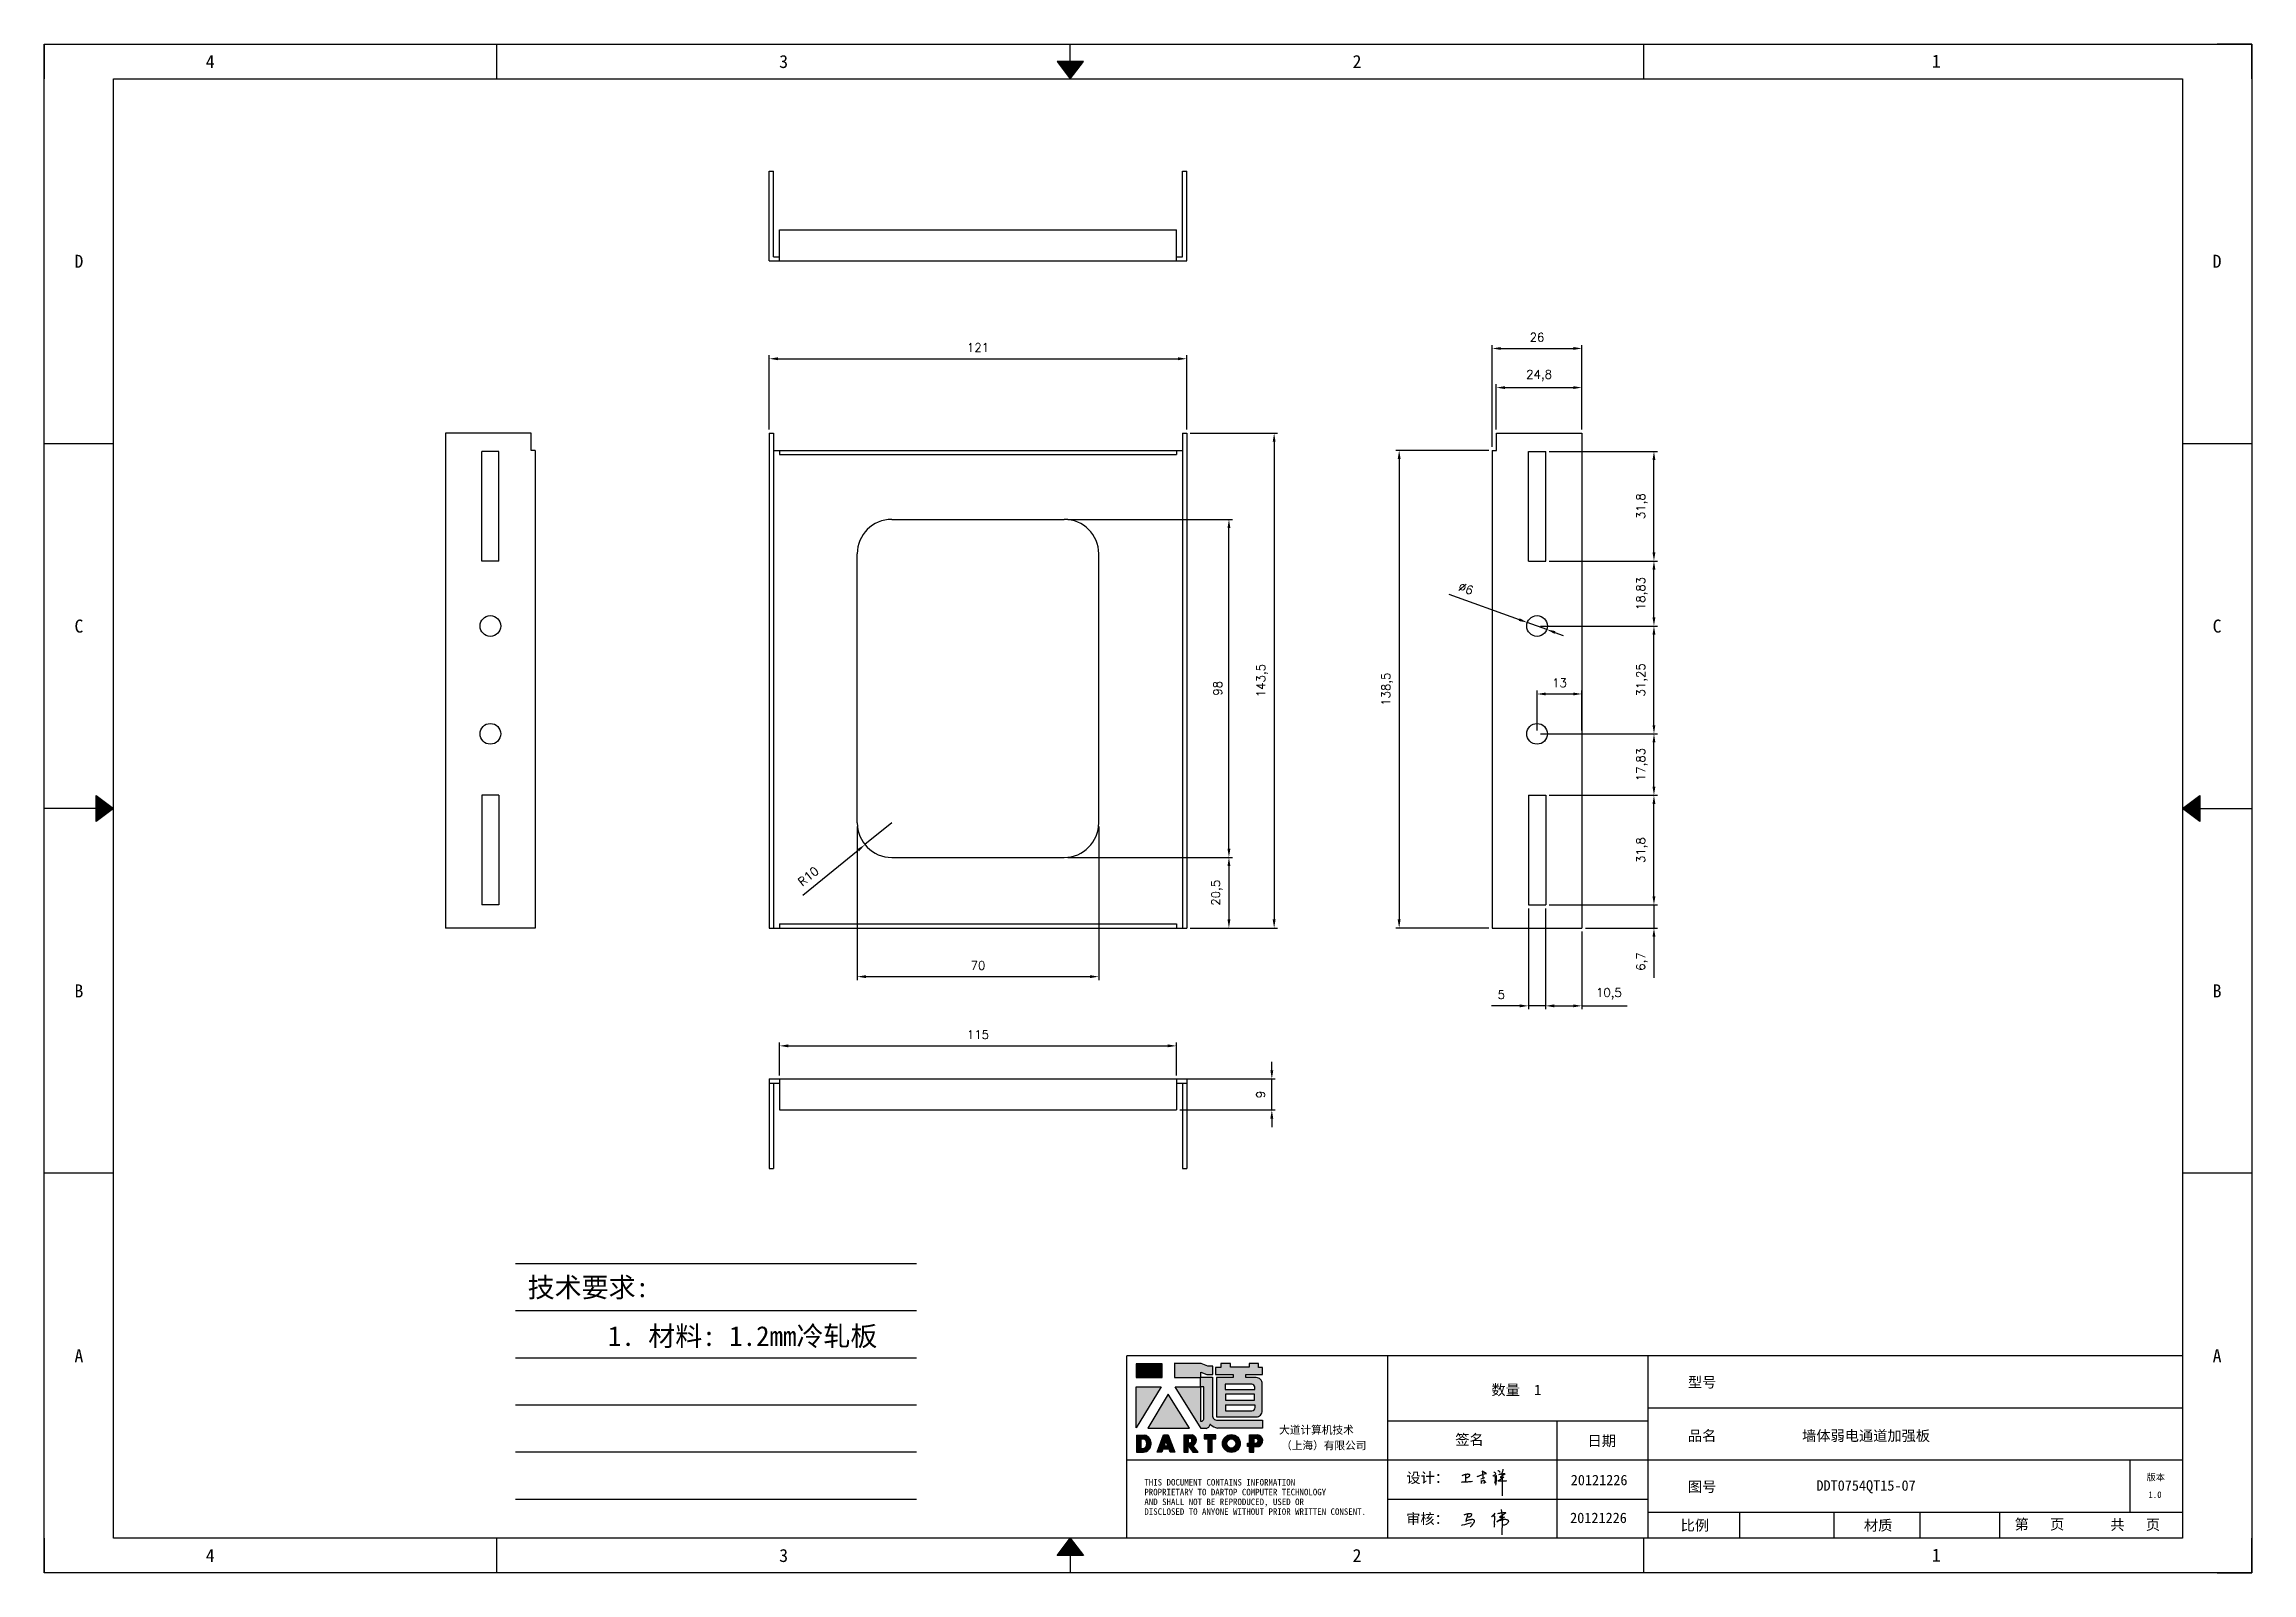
# Model space of a CAD drawing. Header units: millimetres. Extents: x 120943 to 145233, y 4425 to 40233.
# Drawn here: x 144594 to 145233, y 28903 to 29346 of the extents above; entities that cross this region are included whole.
import ezdxf
from ezdxf.enums import TextEntityAlignment as Align

# ---------------------------------------------------------------- set-up
doc = ezdxf.new("R2010")
doc.units = ezdxf.units.MM
doc.linetypes.add('DOT', pattern=[0.25, 0, -0.25])
doc.layers.add('4', color=7, linetype='Continuous')
doc.layers.add('print', color=30, linetype='Continuous')
doc.layers.add('dim', color=2, linetype='Continuous', lineweight=9)
doc.styles.add('Dartop', font='SIMFANG.TTF')
doc.styles.add('HZ', font='SimSun.ttf')
doc.styles.add('hzHT', font='SIMHEI.TTF')
doc.styles.get("Standard").update_dxf_attribs({"font": 'txt', "bigfont": 'gbcbig.shx'})
doc.dimstyles.new('0.5small', dxfattribs={"dimtxt": 2.5, "dimasz": 2.5, "dimexe": 1, "dimexo": 1, "dimgap": 2, "dimtad": 1, "dimtxsty": 'Standard', "dimcen": 2.5, "dimadec": 0, "dimazin": 0, "dimtfac": 1, "dimtmove": 0, "dimatfit": 3, "dimfxl": 1, "dimarcsym": 0})

msp = doc.modelspace()

# ---------------------------------------------------------------- texts
at = {"color": 0}
for s, height, style, p in [('4', 3.777, 'Dartop', (144641.767, 29340.852)), ('3', 3.777, 'Dartop', (144807.955, 29340.852)), ('2', 3.777, 'Dartop', (144974.143, 29340.852)), ('1', 3.777, 'Dartop', (145142.053, 29340.972)), ('D', 3.777, 'Dartop', (144603.705, 29282.938)), ('D', 3.777, 'Dartop', (145223.426, 29282.938)), ('C', 3.777, 'Dartop', (144603.705, 29177.182)), ('C', 3.777, 'Dartop', (145223.426, 29177.182)), ('B', 3.777, 'Dartop', (144603.705, 29071.426)), ('B', 3.777, 'Dartop', (145223.426, 29071.426)), ('A', 3.777, 'Dartop', (144603.705, 28965.67)), ('A', 3.777, 'Dartop', (145223.426, 28965.67)), ('数量  1', 3.0216, 'hzHT', (145020.32, 28955.765)), ('型号', 3.0216, 'hzHT', (145074.173, 28957.984)), ('签名', 3.0216, 'hzHT', (145006.747, 28941.365)), ('日期', 3.0216, 'hzHT', (145045.088, 28940.993)), ('品名', 3.0216, 'hzHT', (145074.173, 28942.472)), ('墙体弱电通道加强板', 3.0216, 'hzHT', (145121.681, 28942.472)), ('20121226', 3.0216, 'hzHT', (145044.312, 28929.633)), ('图号', 3.0216, 'hzHT', (145074.173, 28927.703)), ('DDT0754QT15-07', 3.0216, 'hzHT', (145121.681, 28928.043)), ('版本', 1.8885, 'hzHT', (145205.654, 28930.44)), ('1.0', 1.8885, 'Dartop', (145205.427, 28925.393)), ('20121226', 3.0216, 'hzHT', (145044.132, 28918.67)), ('比例', 3.0216, 'hzHT', (145072.066, 28916.49)), ('材质', 3.0216, 'hzHT', (145125.191, 28916.49)), ('第   页', 3.0216, 'hzHT', (145171.933, 28916.803)), ('共   页', 3.0216, 'hzHT', (145199.689, 28916.693)), ('4', 3.777, 'Dartop', (144641.767, 28907.756)), ('3', 3.777, 'Dartop', (144807.955, 28907.756)), ('2', 3.777, 'Dartop', (144974.143, 28907.756)), ('1', 3.777, 'Dartop', (145142.053, 28907.875))]:
    msp.add_text(s, height=height, dxfattribs=dict(at, style=style)).set_placement(p, align=Align.MIDDLE_CENTER)
at = {"style": 'HZ'}
for s, p in [('技术要求:', (144751.362, 28985.489)), ('     1. 材料: 1.2mm冷轧板', (144786.329, 28971.368))]:
    msp.add_text(s, height=5.733, dxfattribs=at).set_placement(p, align=Align.MIDDLE_CENTER)
at = {"color": 0, "style": 'hzHT'}
for s, height, p in [('THIS DOCUMENT CONTAINS INFORMATION', 1.8885, (144912.515, 28928.032)), ('设计：', 3.0216, (144988.443, 28928.776)), ('AND SHALL NOT BE REPRODUCED, USED OR', 1.8885, (144912.515, 28922.366)), ('PROPRIETARY TO DARTOP COMPUTER TECHNOLOGY', 1.8885, (144912.515, 28925.199)), ('DISCLOSED TO ANYONE WITHOUT PRIOR WRITTEN CONSENT.', 1.8885, (144912.515, 28919.534)), ('审核：', 3.0216, (144988.398, 28916.877))]:
    msp.add_text(s, height=height, dxfattribs=at).set_placement(p)
at = {"layer": '4', "color": 0, "style": 'hzHT'}
for s, p in [('大道计算机技术', (144951.574, 28943.032)), ('（上海）有限公司', (144952.145, 28938.515))]:
    msp.add_text(s, height=2.2662, dxfattribs=at).set_placement(p)

# ---------------------------------------------------------------- blocks, each defined once
blk = doc.blocks.new('*U527')
at = {"color": 254, "linetype": 'Continuous', "extrusion": (0, 0, -1)}
for points in [[(-17, 0.333), (-16.812, 0.25), (-17, 0.5)], [(-17, 0.333), (-17.188, 0.25), (-16.812, 0.25)], [(-17, 0.333), (-17, 0.5), (-17.188, 0.25)]]:
    blk.add_solid(points, dxfattribs=at)
blk = doc.blocks.new('*U526')
at = {"color": 254, "linetype": 'Continuous', "extrusion": (0, 0, -1)}
for points in [[(-33.167, 11), (-33, 11), (-33.25, 11.188)], [(-33.167, 11), (-33.25, 11.188), (-33.25, 10.812)], [(-33.167, 11), (-33.25, 10.812), (-33, 11)]]:
    blk.add_solid(points, dxfattribs=at)
blk = doc.blocks.new('*U528')
at = {"color": 254, "linetype": 'Continuous'}
for points in [[(17, 21.667), (17.188, 21.75), (16.812, 21.75)], [(17, 21.667), (16.812, 21.75), (17, 21.5)], [(17, 21.667), (17, 21.5), (17.188, 21.75)]]:
    blk.add_solid(points, dxfattribs=at)
blk = doc.blocks.new('*U525')
at = {"color": 254, "linetype": 'Continuous', "extrusion": (0, 0, -1)}
for points in [[(-0.833, 11), (-0.75, 10.812), (-0.75, 11.188)], [(-0.833, 11), (-0.75, 11.188), (-1, 11)], [(-0.833, 11), (-1, 11), (-0.75, 10.812)]]:
    blk.add_solid(points, dxfattribs=at)
blk = doc.blocks.new('dadao')
for p, q in [((48, 19.2), (44.9, 10.4)), ((44.9, 10.4), (51.2, 10.4)), ((51.2, 10.4), (48, 19.2))]:
    blk.add_line(p, q)
for points in [[(41.8, 121.6), (41.8, 143.7), (-0.4, 143.7), (-0.4, 121.6), (41.8, 121.6)], [(104.8, 122), (104.8, 130.3), (114.1, 126.3), (124.2, 126.3), (124.2, 139.6), (115.9, 139.6), (105.1, 143.9), (61.5, 143.9)], [(61.7, 144), (61.7, 121.3), (103.9, 121.3)], [(113.4, 38.7), (105.1, 38.7), (63, 106.5), (103.9, 106.5), (103.9, 120.9), (103.9, 121.3)], [(109.7, 53.6), (109.7, 106.2), (104.3, 106.2), (104.3, 50.4), (106.6, 50.4)], [(144.6, 94.4), (144.6, 84.8), (192, 84.8), (192, 94.1), (144.9, 94.1)], [(120.2, 45), (119.5, 45), (119.5, 44.6)], [(0, 28), (0, 0), (11.8, 0)], [(0.1, 28), (14, 28)], [(7.1, 21.8), (7.1, 6.1), (12, 6.1)], [(7.1, 21.8), (11.4, 21.8)], [(76.8, 28.2), (76.8, 0), (84.1, 0), (84.1, 11.1), (91.6, -0.1), (100.3, -0.1), (91.7, 11.1)], [(76.8, 28.2), (90.6, 28.2)], [(84, 22.7), (84, 15.3), (87.2, 15.3)], [(84, 22.7), (87.3, 22.7)], [(183.7, 0), (183.7, 9.6), (180.6, 9.6), (180.6, 14.9), (183.8, 14.9), (183.8, 28.1), (196.1, 28.1), (196.5, 28.1)], [(183.7, 0), (190.9, 0), (190.9, 9.6), (198.8, 9.6)], [(194.9, 22.3), (190.8, 22.3), (190.8, 15), (194.4, 15)]]:
    blk.add_lwpolyline(points)
blk.add_lwpolyline([(137.1, 144.2), (137.1, 137.9), (128.3, 137.9), (128.3, 126.5), (157.3, 126.5), (157.3, 121.5), (130.3, 121.5), (130.3, 57.5), (194.4, 57.5, 0.414214), (204.4, 67.5), (204.4, 111.3, 0.414214), (194.4, 121.3), (177.5, 121.3), (177.5, 126.3), (204.7, 126.3), (204.7, 137.7), (198.2, 137.7), (198.2, 143.9), (183.3, 143.9), (183.3, 138), (153, 138), (153, 144.2), (137.1, 144.2)], format="xyb", close=True)
for points in [[(104.8, 122), (123.4, 122), (123.4, 60, 0.414214), (131.4, 52), (204.8, 52), (204.8, 39.1), (131.7, 39.1)], [(144.3, 110.8), (144.3, 101.8), (192.3, 101.8), (192.3, 105.5, 0.414214), (187.3, 110.5), (144.3, 110.5)], [(144.6, 77), (144.6, 67.5), (187.6, 67.5, 0.414214), (192.6, 72.5), (192.6, 76.4), (144.6, 76.4)]]:
    blk.add_lwpolyline(points, format="xyb")
for points in [[(-0.3, 106.2), (40.4, 106.2), (-0.3, 39.7), (-0.3, 106.2)], [(51.7, 94.1), (18.4, 39.3), (86.2, 39.3)], [(43.8, 28.2), (51.8, 28.2), (62.6, -0.1), (55, -0.1), (53.2, 5), (42.9, 5), (41.1, 0), (33.6, 0)], [(110, 28.1), (110, 21.9), (116, 21.9), (116, -0.1), (123.2, -0.1), (123.2, 22), (129.2, 22), (129.2, 28.1), (110, 28.1)]]:
    blk.add_lwpolyline(points, close=True)
for radius in [14.5, 7.44]:
    blk.add_circle((154.2, 14.2), radius)
for centre, radius, start, end in [((99.2, 60.7), 12.6, 305.6399, 325.969), ((111.6, 46.7), 8.19, 282.9811, 347.6627), ((136, 61.7), 22.9, 226.7358, 259.3209), ((8.5, 13.9), 8.49, 294.2143, 69.7177), ((9.6, 14.2), 14.4, 278.6604, 72.3203), ((86.4, 19), 3.8, 282.527, 76.7196), ((88.6, 19.4), 8.95, 290.6073, 77.2124), ((193.7, 18.7), 3.8, 280.9891, 72.5513), ((195.7, 18.6), 9.51, 288.8959, 85.2442)]:
    blk.add_arc(centre, radius, start, end)
blk = doc.blocks.new('h')
for p, q in [((20768.1, -2360.9), (20773, -2359.1)), ((20769.5, -2366.9), (20769.8, -2370.6)), ((20769.8, -2370.6), (20770.9, -2378)), ((20770.9, -2378), (20771.5, -2370.6)), ((20772.4, -2369.3), (20774.9, -2367.8)), ((20773, -2359.1), (20784.1, -2355.2)), ((20773.3, -2331.8), (20775.3, -2338.7)), ((20789.1, -2340.9), (20773.5, -2331.9)), ((20775.3, -2338.7), (20775.6, -2351.2)), ((20775.6, -2351.2), (20775.5, -2357.3)), ((20782.2, -2369.2), (20780, -2377.1)), ((20780, -2377.1), (20788.3, -2371.3)), ((20780.1, -2366.4), (20780.8, -2366.4)), ((20781.9, -2367.4), (20782.2, -2369.2)), ((20845.7, -2343.5), (20848.4, -2353)), ((20848.9, -2370.3), (20847.9, -2424)), ((20848.4, -2353), (20848.9, -2370.3))]:
    blk.add_line(p, q)
for points in [[(20696.6, -2372.4, 0.002073), (20710.6, -2371.9, 0.016137), (20719.6, -2371.3, 0.008314), (20736.9, -2369.3)], [(20699.1, -2348.2, -0.029745), (20704.6, -2345.4, -0.046842), (20708.4, -2344.2, -0.00919), (20714.3, -2343, -0.018517), (20717.2, -2342.5, -0.037841), (20720.3, -2342.4, -0.039541), (20723.2, -2342.8, -0.149785), (20726, -2344.3, -0.204935), (20726.9, -2346.6, -0.074872), (20726.5, -2348.3, -0.061615), (20725.6, -2350.3, -0.034204), (20723.8, -2352.6, -0.045776), (20722.3, -2354.1, -0.054985), (20720.4, -2355.3, -0.036348), (20717.3, -2356.5, -0.067752), (20715.7, -2356.8, -0.043553), (20713.2, -2356.7)], [(20755, -2351.9, -0.024077), (20759.9, -2350.1, -0.013147), (20768.7, -2346.5, -0.00522), (20775.4, -2344.1, -0.018517), (20777.3, -2343.4, -0.008274), (20786.3, -2341, -0.039541), (20788.3, -2340.8, -0.079216), (20789.4, -2341, -0.204935)], [(20813.5, -2350.1, 0.007348), (20815.9, -2348.7, 0.008421), (20818, -2347.3, 0.009459), (20819.7, -2346.2, -0.016325), (20820.7, -2345.5, -0.173771), (20821.8, -2345.3, -0.085159), (20823.9, -2346, -0.125883), (20826, -2347.9, -0.160659), (20826.6, -2350.1, -0.010447), (20826.5, -2352.3, -0.008247), (20826.2, -2355.1, -0.002698), (20825.3, -2374, 0.001562), (20823.9, -2383.7, 0.016137)], [(20816.8, -2335, -0.053561), (20819.6, -2336.1, -0.075272), (20821.3, -2337.3, -0.005295), (20822.5, -2338.5, -0.009337), (20823.1, -2339.1, -0.026146), (20823.7, -2339.8, -0.016644), (20824.5, -2340.9)], [(20832.1, -2329.2, -0.053561), (20834.9, -2330.3, -0.075272), (20836.7, -2331.5, -0.005295), (20837.8, -2332.6, -0.009337), (20838.5, -2333.3, -0.026146), (20839, -2334, -0.016644), (20839.8, -2335.1)], [(20836, -2343.7, -0.02797), (20842.1, -2342.6, -0.048868), (20845.6, -2342.2, -0.00919), (20851.1, -2341.4, -0.018517), (20853.9, -2341.1, -0.037841), (20856.7, -2341.2, -0.039541), (20859.4, -2341.6, -0.018282), (20840.6, -2354.7, -0.000937)], [(20847.6, -2340.2, 0.021784), (20849.6, -2335.9, 0.028296), (20850.8, -2332.4, 0.008136), (20851.9, -2328.2, 0.028913), (20852.2, -2327, 0.08193), (20852.1, -2325.9, 0.075058), (20851.7, -2324.7, 0.275043)]]:
    blk.add_lwpolyline(points, format="xyb")
for points in [[(20711.3, -2343.5), (20711.3, -2343.5), (20711.5, -2355.8), (20710.7, -2368), (20710.6, -2371.9)], [(20821.5, -2350.6), (20822.4, -2359.2), (20822.2, -2364.9), (20821.7, -2369), (20821.3, -2376.3), (20823.6, -2368.5), (20827.2, -2366.3), (20829.5, -2366.3)], [(20840.6, -2354.7), (20850, -2354.7), (20855, -2354.3), (20845.9, -2361.1), (20840.5, -2364), (20833, -2367.5), (20863.2, -2367.4), (20865.9, -2367.3)]]:
    blk.add_lwpolyline(points)
for centre, radius, start, end in [((20773.7, -2371.2), 2.3, 121.9907, 163.60158), ((20787.5, -2406), 40.3, 100.61827, 108.24823), ((20780.8, -2367.6), 1.15, 9.4675, 90)]:
    blk.add_arc(centre, radius, start, end)
blk = doc.blocks.new('*D1498')
at = {"layer": 'Defpoints', "color": 0}
for p in [(144924.79, 29254.68), (144803.79, 29233.13), (144924.79, 29233.13)]:
    blk.add_point(p, dxfattribs=at)
at = {"layer": 'dim', "color": 0, "lineweight": -2}
for p, q in [((144803.79, 29234.13), (144803.79, 29255.68)), ((144806.29, 29254.68), (144922.29, 29254.68)), ((144924.79, 29234.13), (144924.79, 29255.68))]:
    blk.add_line(p, q, dxfattribs=at)
at = {"layer": 'dim', "color": 0}
for points in [[(144806.29, 29255.1), (144806.29, 29254.27), (144803.79, 29254.68)], [(144922.29, 29255.1), (144922.29, 29254.27), (144924.79, 29254.68)]]:
    blk.add_solid(points, dxfattribs=at)
at = {"layer": 'dim', "color": 0, "insert": (144864.29, 29257.93), "char_height": 2.5, "attachment_point": 5}
blk.add_mtext('121', dxfattribs=at)
blk = doc.blocks.new('*D1499')
at = {"layer": 'Defpoints', "color": 0}
for p in [(144924.79, 29233.13), (144924.79, 29089.63), (144950.13, 29089.63)]:
    blk.add_point(p, dxfattribs=at)
at = {"layer": 'dim', "color": 0, "lineweight": -2}
for p, q in [((144925.79, 29233.13), (144951.13, 29233.13)), ((144950.13, 29230.63), (144950.13, 29092.13)), ((144925.79, 29089.63), (144951.13, 29089.63))]:
    blk.add_line(p, q, dxfattribs=at)
at = {"layer": 'dim', "color": 0}
for points in [[(144949.71, 29230.63), (144950.54, 29230.63), (144950.13, 29233.13)], [(144949.71, 29092.13), (144950.54, 29092.13), (144950.13, 29089.63)]]:
    blk.add_solid(points, dxfattribs=at)
at = {"layer": 'dim', "color": 0, "insert": (144946.67, 29161.38), "char_height": 2.5, "attachment_point": 5, "rotation": 90}
blk.add_mtext('143,5', dxfattribs=at)
blk = doc.blocks.new('*D1500')
at = {"layer": 'Defpoints', "color": 0}
for p in [(145013.32, 29228.13), (144986.36, 29089.63), (145013.32, 29089.63)]:
    blk.add_point(p, dxfattribs=at)
at = {"layer": 'dim', "color": 0, "lineweight": -2}
for p, q in [((145012.32, 29228.13), (144985.36, 29228.13)), ((144986.36, 29225.63), (144986.36, 29092.13)), ((145012.32, 29089.63), (144985.36, 29089.63))]:
    blk.add_line(p, q, dxfattribs=at)
at = {"layer": 'dim', "color": 0}
for points in [[(144985.94, 29225.63), (144986.78, 29225.63), (144986.36, 29228.13)], [(144985.94, 29092.13), (144986.78, 29092.13), (144986.36, 29089.63)]]:
    blk.add_solid(points, dxfattribs=at)
at = {"layer": 'dim', "color": 0, "insert": (144982.9, 29158.88), "char_height": 2.5, "attachment_point": 5, "rotation": 90}
blk.add_mtext('138,5', dxfattribs=at)
blk = doc.blocks.new('*D1501')
at = {"layer": 'Defpoints', "color": 0}
for p in [(145039.32, 29246.32), (145014.52, 29233.13), (145039.32, 29233.13)]:
    blk.add_point(p, dxfattribs=at)
at = {"layer": 'dim', "color": 0, "lineweight": -2}
for p, q in [((145014.52, 29234.13), (145014.52, 29247.32)), ((145017.02, 29246.32), (145036.82, 29246.32)), ((145039.32, 29234.13), (145039.32, 29247.32))]:
    blk.add_line(p, q, dxfattribs=at)
at = {"layer": 'dim', "color": 0}
for points in [[(145017.02, 29246.74), (145017.02, 29245.91), (145014.52, 29246.32)], [(145036.82, 29246.74), (145036.82, 29245.91), (145039.32, 29246.32)]]:
    blk.add_solid(points, dxfattribs=at)
at = {"layer": 'dim', "color": 0, "insert": (145026.92, 29249.78), "char_height": 2.5, "attachment_point": 5}
blk.add_mtext('24,8', dxfattribs=at)
blk = doc.blocks.new('*D1502')
at = {"layer": 'Defpoints', "color": 0}
for p in [(145039.32, 29257.67), (145039.32, 29233.13), (145013.32, 29228.13)]:
    blk.add_point(p, dxfattribs=at)
at = {"layer": 'dim', "color": 0, "lineweight": -2}
for p, q in [((145013.32, 29229.13), (145013.32, 29258.67)), ((145015.82, 29257.67), (145036.82, 29257.67)), ((145039.32, 29234.13), (145039.32, 29258.67))]:
    blk.add_line(p, q, dxfattribs=at)
at = {"layer": 'dim', "color": 0}
for points in [[(145015.82, 29258.09), (145015.82, 29257.25), (145013.32, 29257.67)], [(145036.82, 29258.09), (145036.82, 29257.25), (145039.32, 29257.67)]]:
    blk.add_solid(points, dxfattribs=at)
at = {"layer": 'dim', "color": 0, "insert": (145026.32, 29260.92), "char_height": 2.5, "attachment_point": 5}
blk.add_mtext('26', dxfattribs=at)
blk = doc.blocks.new('*D1503')
at = {"layer": 'Defpoints', "color": 0}
for p in [(144921.79, 29045.9), (144949.45, 29045.9), (144921.79, 29036.9)]:
    blk.add_point(p, dxfattribs=at)
at = {"layer": 'dim', "color": 0, "lineweight": -2}
for p, q in [((144949.45, 29048.4), (144949.45, 29050.9)), ((144922.79, 29045.9), (144950.45, 29045.9)), ((144949.45, 29036.9), (144949.45, 29045.9)), ((144922.79, 29036.9), (144950.45, 29036.9)), ((144949.45, 29034.4), (144949.45, 29031.9))]:
    blk.add_line(p, q, dxfattribs=at)
at = {"layer": 'dim', "color": 0}
for points in [[(144949.03, 29048.4), (144949.87, 29048.4), (144949.45, 29045.9)], [(144949.03, 29034.4), (144949.87, 29034.4), (144949.45, 29036.9)]]:
    blk.add_solid(points, dxfattribs=at)
at = {"layer": 'dim', "color": 0, "insert": (144946.2, 29041.4), "char_height": 2.5, "attachment_point": 5, "rotation": 90}
blk.add_mtext('9', dxfattribs=at)
blk = doc.blocks.new('*D1504')
at = {"layer": 'Defpoints', "color": 0}
for p in [(144889.29, 29110.13), (144924.79, 29089.63), (144937.02, 29089.63)]:
    blk.add_point(p, dxfattribs=at)
at = {"layer": 'dim', "color": 0, "lineweight": -2}
for p, q in [((144890.29, 29110.13), (144938.02, 29110.13)), ((144937.02, 29107.63), (144937.02, 29092.13)), ((144925.79, 29089.63), (144938.02, 29089.63))]:
    blk.add_line(p, q, dxfattribs=at)
at = {"layer": 'dim', "color": 0}
for points in [[(144936.61, 29107.63), (144937.44, 29107.63), (144937.02, 29110.13)], [(144936.61, 29092.13), (144937.44, 29092.13), (144937.02, 29089.63)]]:
    blk.add_solid(points, dxfattribs=at)
at = {"layer": 'dim', "color": 0, "insert": (144933.56, 29099.88), "char_height": 2.5, "attachment_point": 5, "rotation": 90}
blk.add_mtext('20,5', dxfattribs=at)
blk = doc.blocks.new('*D1505')
at = {"layer": 'Defpoints', "color": 0}
for p in [(144889.29, 29208.13), (144937.02, 29208.13), (144889.29, 29110.13)]:
    blk.add_point(p, dxfattribs=at)
at = {"layer": 'dim', "color": 0, "lineweight": -2}
for p, q in [((144890.29, 29208.13), (144938.02, 29208.13)), ((144937.02, 29112.63), (144937.02, 29205.63)), ((144890.29, 29110.13), (144938.02, 29110.13))]:
    blk.add_line(p, q, dxfattribs=at)
at = {"layer": 'dim', "color": 0}
for points in [[(144936.61, 29205.63), (144937.44, 29205.63), (144937.02, 29208.13)], [(144936.61, 29112.63), (144937.44, 29112.63), (144937.02, 29110.13)]]:
    blk.add_solid(points, dxfattribs=at)
at = {"layer": 'dim', "color": 0, "insert": (144933.77, 29159.13), "char_height": 2.5, "attachment_point": 5, "rotation": 90}
blk.add_mtext('98', dxfattribs=at)
blk = doc.blocks.new('*D1506')
at = {"layer": 'Defpoints', "color": 0}
for p in [(144829.29, 29120.13), (144899.29, 29120.13), (144899.29, 29075.56)]:
    blk.add_point(p, dxfattribs=at)
at = {"layer": 'dim', "color": 0, "lineweight": -2}
for p, q in [((144829.29, 29119.13), (144829.29, 29074.56)), ((144899.29, 29119.13), (144899.29, 29074.56)), ((144831.79, 29075.56), (144896.79, 29075.56))]:
    blk.add_line(p, q, dxfattribs=at)
at = {"layer": 'dim', "color": 0}
for points in [[(144831.79, 29075.98), (144831.79, 29075.14), (144829.29, 29075.56)], [(144896.79, 29075.98), (144896.79, 29075.14), (144899.29, 29075.56)]]:
    blk.add_solid(points, dxfattribs=at)
at = {"layer": 'dim', "color": 0, "insert": (144864.29, 29078.81), "char_height": 2.5, "attachment_point": 5}
blk.add_mtext('70', dxfattribs=at)
blk = doc.blocks.new('*D1107')
at = {"layer": 'Defpoints', "color": 0}
for p in [(144839.29, 29120.13), (144831.53, 29113.82)]:
    blk.add_point(p, dxfattribs=at)
at = {"layer": 'dim', "color": 0, "lineweight": -2}
for p, q in [((144839.29, 29120.13), (144831.53, 29113.82)), ((144813.52, 29099.15), (144829.59, 29112.24))]:
    blk.add_line(p, q, dxfattribs=at)
at = {"layer": 'dim', "color": 0}
blk.add_solid([(144829.33, 29112.56), (144829.86, 29111.92), (144831.53, 29113.82)], dxfattribs=at)
at = {"layer": 'dim', "color": 0, "insert": (144815.12, 29104.64), "char_height": 2.5, "attachment_point": 5, "rotation": 39.14952}
blk.add_mtext('R10', dxfattribs=at)
blk = doc.blocks.new('*D1507')
at = {"layer": 'Defpoints', "color": 0}
for p in [(145028.82, 29096.33), (145039.32, 29089.63), (145039.32, 29067.09)]:
    blk.add_point(p, dxfattribs=at)
at = {"layer": 'dim', "color": 0, "lineweight": -2}
for p, q in [((145028.82, 29095.33), (145028.82, 29066.09)), ((145039.32, 29088.63), (145039.32, 29066.09)), ((145031.32, 29067.09), (145036.82, 29067.09)), ((145039.32, 29067.09), (145052.49, 29067.09))]:
    blk.add_line(p, q, dxfattribs=at)
at = {"layer": 'dim', "color": 0}
for points in [[(145031.32, 29067.51), (145031.32, 29066.67), (145028.82, 29067.09)], [(145036.82, 29067.51), (145036.82, 29066.67), (145039.32, 29067.09)]]:
    blk.add_solid(points, dxfattribs=at)
at = {"layer": 'dim', "color": 0, "insert": (145047.16, 29070.55), "char_height": 2.5, "attachment_point": 5}
blk.add_mtext('10,5', dxfattribs=at)
blk = doc.blocks.new('*D1508')
at = {"layer": 'Defpoints', "color": 0}
for p in [(145023.82, 29096.33), (145028.82, 29096.33), (145023.82, 29067.09)]:
    blk.add_point(p, dxfattribs=at)
at = {"layer": 'dim', "color": 0, "lineweight": -2}
for p, q in [((145023.82, 29095.33), (145023.82, 29066.09)), ((145028.82, 29095.33), (145028.82, 29066.09)), ((145021.32, 29067.09), (145013.16, 29067.09)), ((145028.82, 29067.09), (145023.82, 29067.09)), ((145031.32, 29067.09), (145033.82, 29067.09))]:
    blk.add_line(p, q, dxfattribs=at)
at = {"layer": 'dim', "color": 0}
for points in [[(145021.32, 29067.51), (145021.32, 29066.67), (145023.82, 29067.09)], [(145031.32, 29067.51), (145031.32, 29066.67), (145028.82, 29067.09)]]:
    blk.add_solid(points, dxfattribs=at)
at = {"layer": 'dim', "color": 0, "insert": (145015.99, 29070.34), "char_height": 2.5, "attachment_point": 5}
blk.add_mtext('5', dxfattribs=at)
blk = doc.blocks.new('*D1509')
at = {"layer": 'Defpoints', "color": 0}
for p in [(145028.82, 29096.33), (145039.32, 29089.63), (145060.21, 29089.63)]:
    blk.add_point(p, dxfattribs=at)
at = {"layer": 'dim', "color": 0, "lineweight": -2}
for p, q in [((145060.21, 29098.83), (145060.21, 29101.33)), ((145029.82, 29096.33), (145061.21, 29096.33)), ((145060.21, 29096.33), (145060.21, 29089.63)), ((145040.32, 29089.63), (145061.21, 29089.63)), ((145060.21, 29087.13), (145060.21, 29075.22))]:
    blk.add_line(p, q, dxfattribs=at)
at = {"layer": 'dim', "color": 0}
for points in [[(145059.79, 29098.83), (145060.62, 29098.83), (145060.21, 29096.33)], [(145059.79, 29087.13), (145060.62, 29087.13), (145060.21, 29089.63)]]:
    blk.add_solid(points, dxfattribs=at)
at = {"layer": 'dim', "color": 0, "insert": (145056.75, 29079.92), "char_height": 2.5, "attachment_point": 5, "rotation": 90}
blk.add_mtext('6,7', dxfattribs=at)
blk = doc.blocks.new('*D1510')
at = {"layer": 'Defpoints', "color": 0}
for p in [(145028.82, 29128.13), (145060.21, 29128.13), (145028.82, 29096.33)]:
    blk.add_point(p, dxfattribs=at)
at = {"layer": 'dim', "color": 0, "lineweight": -2}
for p, q in [((145029.82, 29128.13), (145061.21, 29128.13)), ((145060.21, 29098.83), (145060.21, 29125.63)), ((145029.82, 29096.33), (145061.21, 29096.33))]:
    blk.add_line(p, q, dxfattribs=at)
at = {"layer": 'dim', "color": 0}
for points in [[(145059.79, 29125.63), (145060.62, 29125.63), (145060.21, 29128.13)], [(145059.79, 29098.83), (145060.62, 29098.83), (145060.21, 29096.33)]]:
    blk.add_solid(points, dxfattribs=at)
at = {"layer": 'dim', "color": 0, "insert": (145056.75, 29112.23), "char_height": 2.5, "attachment_point": 5, "rotation": 90}
blk.add_mtext('31,8', dxfattribs=at)
blk = doc.blocks.new('*D1511')
at = {"layer": 'Defpoints', "color": 0}
for p in [(145026.32, 29145.96), (145060.21, 29145.96), (145028.82, 29128.13)]:
    blk.add_point(p, dxfattribs=at)
at = {"layer": 'dim', "color": 0, "lineweight": -2}
for p, q in [((145027.32, 29145.96), (145061.21, 29145.96)), ((145060.21, 29130.63), (145060.21, 29143.46)), ((145029.82, 29128.13), (145061.21, 29128.13))]:
    blk.add_line(p, q, dxfattribs=at)
at = {"layer": 'dim', "color": 0}
for points in [[(145059.79, 29143.46), (145060.62, 29143.46), (145060.21, 29145.96)], [(145059.79, 29130.63), (145060.62, 29130.63), (145060.21, 29128.13)]]:
    blk.add_solid(points, dxfattribs=at)
at = {"layer": 'dim', "color": 0, "insert": (145056.75, 29137.04), "char_height": 2.5, "attachment_point": 5, "rotation": 90}
blk.add_mtext('17,83', dxfattribs=at)
blk = doc.blocks.new('*D1512')
at = {"layer": 'Defpoints', "color": 0}
for p in [(145026.32, 29177.21), (145060.21, 29177.21), (145026.32, 29145.96)]:
    blk.add_point(p, dxfattribs=at)
at = {"layer": 'dim', "color": 0, "lineweight": -2}
for p, q in [((145027.32, 29177.21), (145061.21, 29177.21)), ((145060.21, 29148.46), (145060.21, 29174.71)), ((145027.32, 29145.96), (145061.21, 29145.96))]:
    blk.add_line(p, q, dxfattribs=at)
at = {"layer": 'dim', "color": 0}
for points in [[(145059.79, 29174.71), (145060.62, 29174.71), (145060.21, 29177.21)], [(145059.79, 29148.46), (145060.62, 29148.46), (145060.21, 29145.96)]]:
    blk.add_solid(points, dxfattribs=at)
at = {"layer": 'dim', "color": 0, "insert": (145056.75, 29161.58), "char_height": 2.5, "attachment_point": 5, "rotation": 90}
blk.add_mtext('31,25', dxfattribs=at)
blk = doc.blocks.new('*D1513')
at = {"layer": 'Defpoints', "color": 0}
for p in [(145028.82, 29196.03), (145060.21, 29196.03), (145026.32, 29177.21)]:
    blk.add_point(p, dxfattribs=at)
at = {"layer": 'dim', "color": 0, "lineweight": -2}
for p, q in [((145029.82, 29196.03), (145061.21, 29196.03)), ((145060.21, 29179.71), (145060.21, 29193.53)), ((145027.32, 29177.21), (145061.21, 29177.21))]:
    blk.add_line(p, q, dxfattribs=at)
at = {"layer": 'dim', "color": 0}
for points in [[(145059.79, 29193.53), (145060.62, 29193.53), (145060.21, 29196.03)], [(145059.79, 29179.71), (145060.62, 29179.71), (145060.21, 29177.21)]]:
    blk.add_solid(points, dxfattribs=at)
at = {"layer": 'dim', "color": 0, "insert": (145056.75, 29186.62), "char_height": 2.5, "attachment_point": 5, "rotation": 90}
blk.add_mtext('18,83', dxfattribs=at)
blk = doc.blocks.new('*D1514')
at = {"layer": 'Defpoints', "color": 0}
for p in [(145028.82, 29227.83), (145060.21, 29227.83), (145028.82, 29196.03)]:
    blk.add_point(p, dxfattribs=at)
at = {"layer": 'dim', "color": 0, "lineweight": -2}
for p, q in [((145029.82, 29227.83), (145061.21, 29227.83)), ((145060.21, 29198.53), (145060.21, 29225.33)), ((145029.82, 29196.03), (145061.21, 29196.03))]:
    blk.add_line(p, q, dxfattribs=at)
at = {"layer": 'dim', "color": 0}
for points in [[(145059.79, 29225.33), (145060.62, 29225.33), (145060.21, 29227.83)], [(145059.79, 29198.53), (145060.62, 29198.53), (145060.21, 29196.03)]]:
    blk.add_solid(points, dxfattribs=at)
at = {"layer": 'dim', "color": 0, "insert": (145056.75, 29211.93), "char_height": 2.5, "attachment_point": 5, "rotation": 90}
blk.add_mtext('31,8', dxfattribs=at)
blk = doc.blocks.new('*D1515')
at = {"layer": 'Defpoints', "color": 0}
for p in [(145039.32, 29157.5), (145026.32, 29145.96), (145039.32, 29145.96)]:
    blk.add_point(p, dxfattribs=at)
at = {"layer": 'dim', "color": 0, "lineweight": -2}
for p, q in [((145026.32, 29146.96), (145026.32, 29158.5)), ((145028.82, 29157.5), (145036.82, 29157.5)), ((145039.32, 29146.96), (145039.32, 29158.5))]:
    blk.add_line(p, q, dxfattribs=at)
at = {"layer": 'dim', "color": 0}
for points in [[(145028.82, 29157.92), (145028.82, 29157.09), (145026.32, 29157.5)], [(145036.82, 29157.92), (145036.82, 29157.09), (145039.32, 29157.5)]]:
    blk.add_solid(points, dxfattribs=at)
at = {"layer": 'dim', "color": 0, "insert": (145032.82, 29160.75), "char_height": 2.5, "attachment_point": 5}
blk.add_mtext('13', dxfattribs=at)
blk = doc.blocks.new('*D1516')
at = {"layer": 'Defpoints', "color": 0}
for p in [(145023.5, 29178.22), (145029.15, 29176.19)]:
    blk.add_point(p, dxfattribs=at)
at = {"layer": 'dim', "color": 0, "lineweight": -2}
for p, q in [((145000.77, 29186.4), (145021.15, 29179.07)), ((145029.15, 29176.19), (145023.5, 29178.22)), ((145031.5, 29175.34), (145033.85, 29174.5))]:
    blk.add_line(p, q, dxfattribs=at)
at = {"layer": 'dim', "color": 0}
for points in [[(145021.29, 29179.46), (145021.01, 29178.68), (145023.5, 29178.22)], [(145031.64, 29175.74), (145031.36, 29174.95), (145029.15, 29176.19)]]:
    blk.add_solid(points, dxfattribs=at)
at = {"layer": 'dim', "color": 0, "insert": (145005.71, 29188.08), "char_height": 2.5, "attachment_point": 5, "rotation": 340.20848}
blk.add_mtext('∅6', dxfattribs=at)
blk = doc.blocks.new('*D1517')
at = {"layer": 'Defpoints', "color": 0}
for p in [(144921.79, 29055.49), (144806.79, 29045.9), (144921.79, 29045.9)]:
    blk.add_point(p, dxfattribs=at)
at = {"layer": 'dim', "color": 0, "lineweight": -2}
for p, q in [((144806.79, 29046.9), (144806.79, 29056.49)), ((144921.79, 29046.9), (144921.79, 29056.49)), ((144809.29, 29055.49), (144919.29, 29055.49))]:
    blk.add_line(p, q, dxfattribs=at)
at = {"layer": 'dim', "color": 0}
for points in [[(144809.29, 29055.91), (144809.29, 29055.08), (144806.79, 29055.49)], [(144919.29, 29055.91), (144919.29, 29055.08), (144921.79, 29055.49)]]:
    blk.add_solid(points, dxfattribs=at)
at = {"layer": 'dim', "color": 0, "insert": (144864.29, 29058.74), "char_height": 2.5, "attachment_point": 5}
blk.add_mtext('115', dxfattribs=at)

# ---------------------------------------------------------------- dimensions: what is measured, and where the dimension line sits
at = {"layer": 'dim'}
for base, p1, p2, picture, middle in [((145039.325, 29257.671), (145013.325, 29228.132), (145039.325, 29233.132), '*D1502', (145026.325, 29260.921)), ((144924.788, 29254.684), (144803.788, 29233.132), (144924.788, 29233.132), '*D1498', (144864.288, 29257.934)), ((145039.325, 29246.324), (145014.525, 29233.132), (145039.325, 29233.132), '*D1501', (145026.925, 29249.782)), ((145039.325, 29157.503), (145026.325, 29145.957), (145039.325, 29145.957), '*D1515', (145032.825, 29160.753)), ((144899.288, 29075.559), (144829.288, 29120.132), (144899.288, 29120.132), '*D1506', (144864.288, 29078.809)), ((145023.825, 29067.091), (145028.825, 29096.332), (145023.825, 29096.332), '*D1508', (145015.992, 29070.341)), ((145039.325, 29067.091), (145028.825, 29096.332), (145039.325, 29089.632), '*D1507', (145047.158, 29070.549)), ((144921.788, 29055.494), (144806.788, 29045.904), (144921.788, 29045.904), '*D1517', (144864.288, 29058.744))]:
    dim = msp.add_linear_dim(base=base, p1=p1, p2=p2, dimstyle='0.5small', override={"dimpost": '\\X'}, dxfattribs=at)
    dim.commit()
    dim.dimension.update_dxf_attribs({"geometry": picture, "text_midpoint": middle})
for base, p1, p2, picture, middle in [((144950.125, 29089.632), (144924.788, 29233.132), (144924.788, 29089.632), '*D1499', (144946.667, 29161.382)), ((144986.36, 29089.632), (145013.325, 29228.132), (145013.325, 29089.632), '*D1500', (144982.902, 29158.882)), ((145060.207, 29227.832), (145028.825, 29196.032), (145028.825, 29227.832), '*D1514', (145056.749, 29211.932)), ((144937.023, 29208.132), (144889.288, 29110.132), (144889.288, 29208.132), '*D1505', (144933.773, 29159.132)), ((145060.207342872, 29196.032243638), (145026.324957602, 29177.207243638), (145028.824957602, 29196.032243638), '*D1513', (145056.749009539, 29186.619743638)), ((145060.207, 29177.207), (145026.325, 29145.957), (145026.325, 29177.207), '*D1512', (145056.749, 29161.582)), ((145060.207342872, 29145.957243638), (145028.824957602, 29128.132243638), (145026.324957602, 29145.957243638), '*D1511', (145056.749009539, 29137.044743638)), ((145060.207, 29128.132), (145028.825, 29096.332), (145028.825, 29128.132), '*D1510', (145056.749, 29112.232)), ((144937.023, 29089.632), (144889.288, 29110.132), (144924.788, 29089.632), '*D1504', (144933.564, 29099.882)), ((145060.207, 29089.632), (145028.825, 29096.332), (145039.325, 29089.632), '*D1509', (145056.749, 29079.924)), ((144949.45, 29045.904), (144921.788, 29036.904), (144921.788, 29045.904), '*D1503', (144946.2, 29041.404))]:
    dim = msp.add_linear_dim(base=base, p1=p1, p2=p2, angle=90, dimstyle='0.5small', override={"dimpost": '\\X'}, dxfattribs=at)
    dim.commit()
    dim.dimension.update_dxf_attribs({"geometry": picture, "text_midpoint": middle})
dim = msp.add_diameter_dim_2p(p1=(145029.148, 29176.191), p2=(145023.502, 29178.223), dimstyle='0.5small', override={"dimpost": '\\X'}, dxfattribs=at)
dim.commit()
dim.dimension.update_dxf_attribs({"geometry": '*D1516', "text_midpoint": (145004.612, 29185.021), "dimtype": 163})
dim = msp.add_radius_dim(center=(144839.288, 29120.132), mpoint=(144831.533, 29113.819), dimstyle='0.5small', override={"dimpost": '\\X'}, dxfattribs=at)
dim.commit()
dim.dimension.update_dxf_attribs({"geometry": '*D1107', "text_midpoint": (144817.169, 29102.124), "dimtype": 164})

# ---------------------------------------------------------------- hatches: boundary and pattern name
for points in [[(144917.657, 28963.331), (144910.123, 28963.331), (144910.123, 28959.395), (144917.657, 28959.395)], [(144917.414, 28956.641), (144910.143, 28956.641), (144910.143, 28944.769)], [(144919.43, 28954.486), (144913.486, 28944.69), (144925.589, 28944.69)], [(144933.274, 28942.686), (144929.834, 28942.686), (144929.834, 28941.594), (144930.908, 28941.594), (144930.908, 28937.662), (144932.192, 28937.662), (144932.192, 28941.597), (144933.274, 28941.597)]]:
    msp.add_hatch(color=0).paths.add_polyline_path(points)
h = msp.add_hatch(color=0)
h.paths.add_polyline_path([(144928.915, 28960.938), (144930.578, 28960.22), (144932.376, 28960.22), (144932.376, 28962.599), (144930.893, 28962.599), (144928.96, 28963.362), (144921.217, 28963.362), (144921.217, 28959.339), (144928.751, 28959.339), (144928.751, 28959.257), (144928.751, 28956.686), (144921.445, 28956.686), (144928.96, 28944.592), (144930.448, 28944.592, 0.2793748), (144931.534, 28945.648), (144931.534, 28945.704), (144931.665, 28945.704, 0.1431454), (144933.714, 28944.661), (144946.773, 28944.661), (144946.773, 28946.955), (144933.659, 28946.955, -0.4142136), (144932.23, 28948.383), (144932.23, 28959.466), (144928.915, 28959.466)])
h.paths.add_polyline_path([(144928.827, 28956.634), (144929.784, 28956.634), (144929.784, 28947.247, -0.0889357), (144929.23, 28946.677), (144928.824, 28946.677)], flags=16)
h = msp.add_hatch(color=0)
h.paths.add_polyline_path([(144946.75, 28962.266), (144945.588, 28962.266), (144945.588, 28963.372), (144942.933, 28963.372), (144942.933, 28962.322), (144937.511, 28962.322), (144937.511, 28963.427), (144934.671, 28963.427), (144934.671, 28962.301), (144933.102, 28962.301), (144933.102, 28960.263), (144938.28, 28960.263), (144938.28, 28959.362), (144933.455, 28959.362), (144933.455, 28947.952), (144944.909, 28947.952, 0.4142136), (144946.695, 28949.738), (144946.695, 28957.552, 0.4142136), (144944.909, 28959.337), (144941.881, 28959.337), (144941.881, 28960.221), (144946.75, 28960.221)])
h.paths.add_polyline_path([(144943.644, 28957.403, -0.4142136), (144944.537, 28956.51), (144944.537, 28955.855), (144935.961, 28955.855), (144935.961, 28957.403)], flags=16)
h.paths.add_polyline_path([(144944.482, 28954.474), (144944.482, 28952.816), (144936.017, 28952.816), (144936.017, 28954.474)], flags=16)
h.paths.add_polyline_path([(144944.592, 28951.324), (144944.592, 28950.614, -0.4142136), (144943.7, 28949.721), (144936.017, 28949.721), (144936.017, 28951.324)], flags=16)
h = msp.add_hatch(color=0)
h.paths.add_polyline_path([(144912.691, 28942.668), (144910.197, 28942.668), (144910.197, 28937.677), (144912.298, 28937.677, 0.7930159)])
h.paths.add_polyline_path([(144912.335, 28938.77), (144911.462, 28938.77), (144911.462, 28941.575), (144912.238, 28941.575, -0.6713609)], flags=16)
h = msp.add_hatch(color=0)
h.paths.add_polyline_path([(144919.449, 28942.709), (144918.025, 28942.709), (144916.194, 28937.672), (144917.543, 28937.672), (144917.86, 28938.564), (144919.687, 28938.564), (144920.011, 28937.661), (144921.37, 28937.661)])
h.paths.add_polyline_path([(144919.338, 28939.526), (144918.206, 28939.526), (144918.762, 28941.109)], flags=16)
h = msp.add_hatch(color=0)
h.paths.add_polyline_path([(144926.368, 28942.705), (144923.915, 28942.705), (144923.915, 28937.669), (144925.211, 28937.669), (144925.211, 28939.665), (144926.544, 28937.651), (144928.11, 28937.651), (144926.577, 28939.653, 0.7440549)])
h.paths.add_polyline_path([(144925.199, 28940.411), (144925.199, 28941.733), (144925.779, 28941.733, -0.796809), (144925.77, 28940.411)], flags=16)
h = msp.add_hatch(color=0)
h.paths.add_polyline_path([(144935.144, 28940.205, 1), (144940.315, 28940.205, 1)])
h.paths.add_polyline_path([(144939.058, 28940.205, -1), (144936.401, 28940.205, -1)], flags=16)
h = msp.add_hatch(color=0)
h.paths.add_polyline_path([(144945.276, 28942.693), (144945.201, 28942.693), (144943.014, 28942.693), (144943.014, 28940.343), (144942.434, 28940.343), (144942.434, 28939.389), (144943.005, 28939.389), (144943.005, 28937.678), (144944.282, 28937.678), (144944.282, 28939.395), (144945.685, 28939.395, 0.8123038)])
h.paths.add_polyline_path([(144944.263, 28940.349), (144944.263, 28941.664), (144944.989, 28941.664, -0.7782134), (144944.915, 28940.349)], flags=16)

# ---------------------------------------------------------------- linework, layer by layer
at = {"color": 0, "linetype": 'DOT'}
for p, q in [((144593.633, 29345.888), (145223.426, 29345.888)), ((144593.633, 28912.792), (144593.633, 29335.816)), ((145233.498, 29335.816), (145233.498, 28912.792)), ((145223.426, 28902.72), (144593.633, 28902.72))]:
    msp.add_line(p, q, dxfattribs=at)
at = {"color": 0}
for p, q in [((144593.633, 29345.888), (144593.633, 29335.816)), ((144593.633, 29345.888), (144593.633, 29345.888)), ((144724.861, 29335.816), (144724.861, 29345.888)), ((144891.049, 29340.852), (144891.049, 29345.888)), ((145057.238, 29335.816), (145057.238, 29345.888)), ((145233.498, 29345.888), (145223.426, 29345.888)), ((145233.498, 29335.816), (145233.498, 29345.888)), ((144613.777, 28912.792), (144613.777, 29335.816)), ((144613.777, 29335.816), (145213.354, 29335.816)), ((145213.354, 29335.816), (145213.354, 28912.792)), ((144613.777, 29230.06), (144593.633, 29230.06)), ((145233.498, 29230.06), (145213.354, 29230.06)), ((144608.741, 29124.304), (144593.633, 29124.304)), ((145218.39, 29124.304), (145233.498, 29124.304)), ((144613.777, 29018.548), (144593.633, 29018.548)), ((145233.498, 29018.548), (145213.354, 29018.548)), ((145213.354, 28965.67), (144907.416, 28965.67)), ((144907.416, 28912.792), (144907.416, 28965.67)), ((144982.956, 28965.67), (144982.956, 28912.792)), ((145058.497, 28912.792), (145058.497, 28965.67)), ((145058.497, 28950.562), (145213.354, 28950.562)), ((144982.956, 28946.785), (145058.497, 28946.785)), ((145032.058, 28946.785), (145032.058, 28912.792)), ((144907.416, 28935.454), (144982.956, 28935.454)), ((144982.956, 28935.454), (145213.354, 28935.454)), ((145198.246, 28920.346), (145198.246, 28935.454)), ((144982.956, 28924.123), (145058.497, 28924.123)), ((145058.497, 28920.346), (145213.354, 28920.346)), ((145085.073, 28912.792), (145085.073, 28920.346)), ((145112.463, 28912.792), (145112.463, 28920.346)), ((145137.362, 28912.792), (145137.362, 28920.346)), ((145160.476, 28912.792), (145160.476, 28920.346)), ((144593.633, 28912.792), (144593.633, 28902.72)), ((145213.354, 28912.792), (144613.777, 28912.792)), ((144724.861, 28902.72), (144724.861, 28912.792)), ((145057.238, 28902.72), (145057.238, 28912.792)), ((145233.498, 28902.72), (145233.498, 28912.792)), ((144593.633, 28902.72), (144593.633, 28902.72)), ((144891.049, 28907.756), (144891.049, 28902.72)), ((145223.426, 28902.72), (145233.498, 28902.72))]:
    msp.add_line(p, q, dxfattribs=at)
for p, q in [((144803.788, 29309.03), (144804.988, 29309.03)), ((144803.788, 29283.03), (144803.788, 29309.03)), ((144804.988, 29284.23), (144804.988, 29309.03)), ((144923.588, 29309.03), (144924.788, 29309.03)), ((144923.588, 29284.23), (144923.588, 29309.03)), ((144924.788, 29283.03), (144924.788, 29309.03)), ((144806.788, 29292.03), (144921.788, 29292.03)), ((144806.788, 29283.03), (144806.788, 29292.03)), ((144921.788, 29283.03), (144921.788, 29292.03)), ((144803.788, 29283.03), (144924.788, 29283.03)), ((144804.988, 29284.23), (144806.788, 29284.23)), ((144921.788, 29284.23), (144923.588, 29284.23)), ((144709.959, 29233.132), (144709.959, 29089.632)), ((144734.759, 29233.132), (144709.959, 29233.132)), ((144734.759, 29233.132), (144730.966, 29233.132)), ((144734.759, 29228.132), (144734.759, 29233.132)), ((144803.788, 29233.132), (144803.788, 29089.632)), ((144803.788, 29233.132), (144804.988, 29233.132)), ((144804.988, 29233.132), (144804.988, 29089.632)), ((144923.588, 29233.132), (144924.788, 29233.132)), ((144923.588, 29233.132), (144923.588, 29089.632)), ((144924.788, 29233.132), (144924.788, 29089.632)), ((145014.525, 29233.132), (145018.317, 29233.132)), ((145014.525, 29228.132), (145014.525, 29233.132)), ((145014.525, 29233.132), (145039.325, 29233.132)), ((145039.325, 29233.132), (145039.325, 29089.632)), ((144725.459, 29227.832), (144720.459, 29227.832)), ((144720.459, 29196.032), (144720.459, 29227.832)), ((144725.459, 29196.032), (144725.459, 29227.832)), ((144735.959, 29228.132), (144734.759, 29228.132)), ((144735.959, 29228.132), (144735.959, 29089.632)), ((144804.988, 29228.132), (144923.588, 29228.132)), ((144806.788, 29228.132), (144806.788, 29226.932)), ((144806.788, 29226.932), (144921.788, 29226.932)), ((144921.788, 29228.132), (144921.788, 29226.932)), ((145013.325, 29228.132), (145013.325, 29089.632)), ((145013.325, 29228.132), (145014.525, 29228.132)), ((145023.825, 29227.832), (145028.825, 29227.832)), ((145023.825, 29196.032), (145023.825, 29227.832)), ((145028.825, 29196.032), (145028.825, 29227.832)), ((144839.288, 29208.132), (144889.288, 29208.132)), ((144829.288, 29120.132), (144829.288, 29198.132)), ((144899.288, 29120.132), (144899.288, 29198.132)), ((144725.459, 29196.032), (144720.459, 29196.032)), ((145023.825, 29196.032), (145028.825, 29196.032)), ((144725.459, 29128.132), (144720.459, 29128.132)), ((144720.459, 29128.132), (144720.459, 29096.332)), ((144725.459, 29128.132), (144725.459, 29096.332)), ((145023.825, 29128.132), (145028.825, 29128.132)), ((145023.825, 29128.132), (145023.825, 29096.332)), ((145028.825, 29128.132), (145028.825, 29096.332)), ((144839.288, 29110.132), (144889.288, 29110.132)), ((144725.459, 29096.332), (144720.459, 29096.332)), ((145023.825, 29096.332), (145028.825, 29096.332)), ((144735.959, 29089.632), (144709.959, 29089.632)), ((144803.788, 29089.632), (144924.788, 29089.632)), ((144806.788, 29090.832), (144806.788, 29089.632)), ((144806.788, 29090.832), (144921.788, 29090.832)), ((144921.788, 29090.832), (144921.788, 29089.632)), ((145013.325, 29089.632), (145039.325, 29089.632)), ((144803.788, 29045.904), (144924.788, 29045.904)), ((144803.788, 29045.904), (144803.788, 29019.904)), ((144803.788, 29044.704), (144806.788, 29044.704)), ((144804.988, 29044.704), (144804.988, 29019.904)), ((144806.788, 29045.904), (144806.788, 29036.904)), ((144921.788, 29045.904), (144921.788, 29036.904)), ((144921.788, 29044.704), (144924.788, 29044.704)), ((144923.588, 29044.704), (144923.588, 29019.904)), ((144924.788, 29045.904), (144924.788, 29019.904)), ((144806.788, 29036.904), (144921.788, 29036.904)), ((144803.788, 29019.904), (144804.988, 29019.904)), ((144923.588, 29019.904), (144924.788, 29019.904)), ((145015.398, 28917.958), (145014.655, 28917.556)), ((145015.932, 28918.243), (145015.398, 28917.958)), ((145015.428, 28918.844), (145016.372, 28918.844)), ((145016.875, 28918.89), (145015.932, 28918.243)), ((145015.966, 28921.084), (145016.183, 28919.274)), ((145016.218, 28917.937), (145016.138, 28913.777)), ((145016.183, 28919.274), (145016.218, 28917.937)), ((145016.372, 28918.844), (145016.875, 28918.89))]:
    msp.add_line(p, q)
for points in [[(144891.049, 29335.816), (144894.826, 29340.852), (144887.272, 29340.852), (144891.049, 29335.816)], [(144613.777, 29124.304), (144608.741, 29120.527), (144608.741, 29128.081), (144613.777, 29124.304)], [(145213.354, 29124.304), (145218.39, 29128.081), (145218.39, 29120.527), (145213.354, 29124.304)], [(144891.049, 28912.792), (144894.826, 28907.756), (144887.272, 28907.756), (144891.049, 28912.792)]]:
    msp.add_lwpolyline(points, close=True, dxfattribs=at)
for points in [[(145005.222, 28919.497, -0.029745), (145005.654, 28919.714, -0.0468422), (145005.946, 28919.808, -0.0091902), (145006.403, 28919.9, -0.0185172), (145006.631, 28919.933, -0.0378406), (145006.867, 28919.94, -0.0395413), (145007.092, 28919.913, -0.1497852), (145007.311, 28919.793, -0.2049352), (145007.378, 28919.62, -0.0748717), (145007.352, 28919.483, -0.0616146), (145007.278, 28919.331, -0.0342039), (145007.143, 28919.153, -0.0457759), (145007.022, 28919.037, -0.054985), (145006.876, 28918.945, -0.0363479), (145006.633, 28918.849, -0.0677521), (145006.512, 28918.828, -0.0435534), (145006.321, 28918.838)], [(145014.655, 28917.556, -0.029745), (145015.329, 28917.894, -0.0468422), (145015.785, 28918.041, -0.0091902), (145016.497, 28918.184, -0.0185172), (145016.854, 28918.236, -0.0378406), (145017.222, 28918.248, -0.0395413), (145017.572, 28918.204, -0.1497852), (145017.914, 28918.018, -0.2049352), (145018.018, 28917.747, -0.0748717), (145017.978, 28917.534, -0.0616146), (145017.862, 28917.297, -0.0342039), (145017.651, 28917.019, -0.0457759), (145017.463, 28916.839, -0.054985), (145017.235, 28916.696, -0.0363479), (145016.857, 28916.545, -0.0677521), (145016.667, 28916.513, -0.0435534), (145016.37, 28916.528)], [(145014.965, 28919.958, -0.0279703), (145015.575, 28920.07, -0.0488679), (145015.929, 28920.108, -0.0091902), (145016.485, 28920.19, -0.0185172), (145016.763, 28920.216, -0.0378406), (145017.048, 28920.21, -0.0395413), (145017.317, 28920.162, -0.0182819), (145015.428, 28918.844, -0.0009369)]]:
    msp.add_lwpolyline(points, format="xyb")
msp.add_lwpolyline([(145006.174, 28919.856), (145006.174, 28919.856), (145006.03, 28918.971), (145005.792, 28918.139), (145005.637, 28917.628)])
for centre in [(144722.959, 29177.207), (145026.325, 29177.207), (144722.959, 29145.957), (145026.325, 29145.957)]:
    msp.add_circle(centre, 3)
for centre, radius, start, end in [((144839.288, 29198.132), 10, 90, 180), ((144889.288, 29198.132), 10, 0, 90), ((144839.288, 29120.132), 10, 180, 270), ((144889.288, 29120.132), 10, 270, 0), ((145004.117, 28918.092), 1.596, 281.076982, 291.212632), ((144969.017, 29060.568), 148.319, 283.91895, 284.971512), ((145008.076, 28913.406), 4.876, 113.202449, 120.017497), ((145006.932, 28916.076), 1.971, 102.47486, 113.202449), ((145009.788, 28903.165), 15.195, 100.36867, 102.47486), ((145006.614, 28917.345), 1.257, 283.816254, 294.030509), ((145007.727, 28914.428), 3.745, 96.125337, 100.36867), ((145006.882, 28916.722), 0.58, 294.836428, 309.901134), ((144999.15, 28923.856), 11.096, 316.919563, 320.58866), ((145007.528, 28916.287), 1.875, 87.457037, 96.125337), ((145007.535, 28916.444), 1.717, 78.399567, 87.457037), ((145005.438, 28918.466), 2.821, 324.094808, 331.378357), ((145007.777, 28917.626), 0.511, 44.324655, 78.399567), ((145007.627, 28917.359), 0.377, 319.573073, 337.48549), ((145006.589, 28918.189), 1.694, 324.910666, 333.348429), ((145007.413, 28917.881), 0.825, 326.76781, 340.871018), ((145007.94, 28917.785), 0.284, 357.998393, 44.324655), ((145007.663, 28917.794), 0.561, 340.871018, 357.998393), ((145009.433, 28925.489), 7.458, 299.265464, 300.9495), ((145026.329, 28862.976), 57.583, 102.46592, 103.2053), ((144987.087, 28946.811), 38.128, 313.366132, 315.296084), ((145134.329, 28898.578), 121.7, 171.410173, 171.768083), ((145013.904, 28918.959), 0.244, 52.375745, 91.291159), ((144799.456, 28925.875), 214.732, 357.565664, 358.057278), ((145013.821, 28918.997), 0.279, 357.196828, 33.705179), ((145007.532, 28919.408), 6.583, 352.912546, 354.802684), ((145010.001, 28919.184), 4.103, 354.802684, 357.196828)]:
    msp.add_arc(centre, radius, start, end)
at = {"layer": 'Defpoints'}
for p, q in [((144730.249, 28992.378), (144846.508, 28992.378)), ((144730.249, 28978.728), (144846.508, 28978.728)), ((144730.249, 28978.728), (144846.508, 28978.728)), ((144730.249, 28965.078), (144846.508, 28965.078)), ((144730.249, 28951.428), (144846.508, 28951.428)), ((144730.249, 28937.778), (144846.508, 28937.778)), ((144730.249, 28924.128), (144846.508, 28924.128))]:
    msp.add_line(p, q, dxfattribs=at)
at = {"layer": 'print'}
msp.add_lwpolyline([(144593.633, 29345.888), (145233.498, 29345.888), (145233.498, 28902.72), (144593.633, 28902.72)], close=True, dxfattribs=at)

# ---------------------------------------------------------------- block references
at = {"color": 0, "linetype": 'Continuous', "xscale": 20.14402654906928, "yscale": 20.14402654921842, "zscale": 20.14402654921862}
for name, p in [('*U528', (144548.601, 28902.72)), ('*U525', (144593.633, 28902.72)), ('*U526', (144548.601, 28902.72)), ('*U527', (144548.601, 28902.72))]:
    msp.add_blockref(name, p, dxfattribs=at)
at = {"color": 0}
for name, p, xscale, yscale, zscale in [('dadao', (144910.197, 28937.677), 0.1785493262164481, 0.178549326230053, 0.1785493262317104), ('h', (143401.001, 29112.853), 0.07747410198493163, 0.07747410198530816, 0.07747410198528001)]:
    msp.add_blockref(name, p, dxfattribs=dict(at, xscale=xscale, yscale=yscale, zscale=zscale))

msp.set_redraw_order([(e.dxf.handle, doc.entitydb.next_handle()) for e in msp.query("TEXT MTEXT ATTDEF DIMENSION ARC_DIMENSION")])  # texts and dimensions are drawn at this point

doc.saveas('drawing.dxf')
